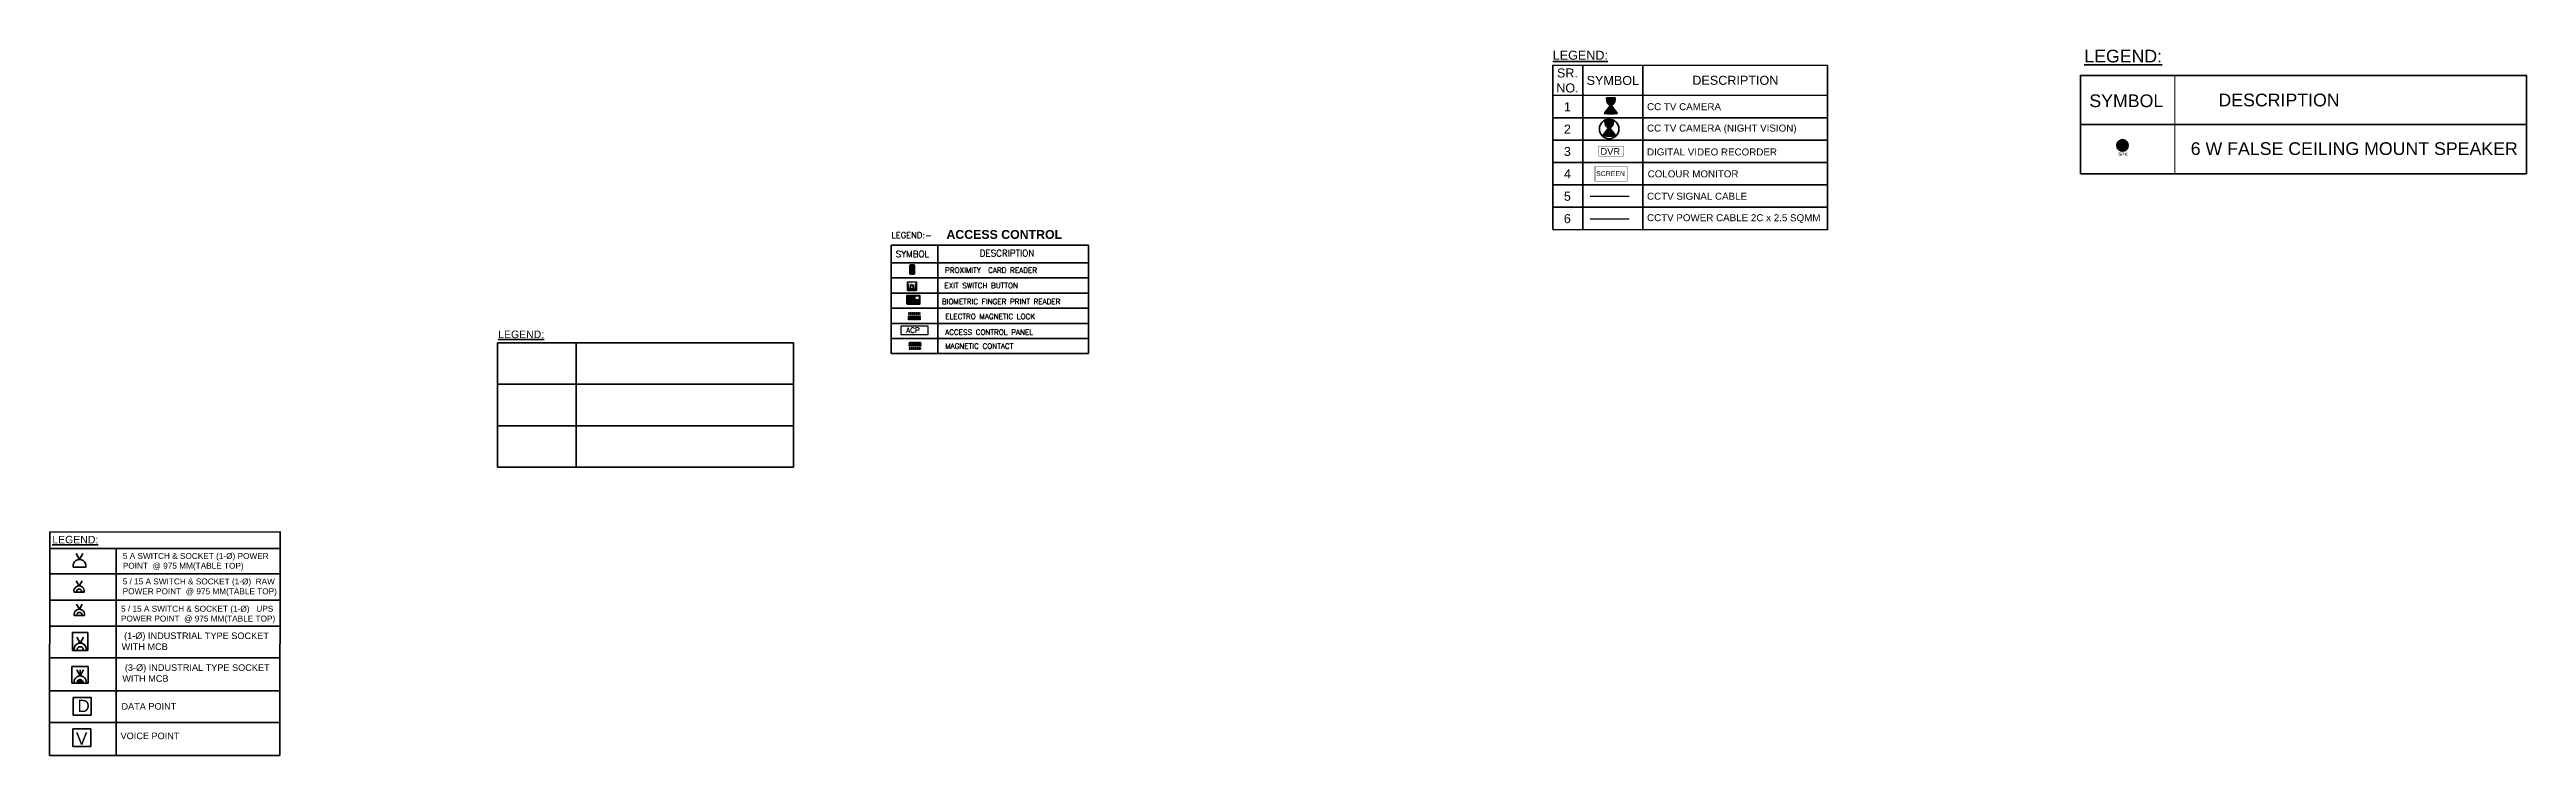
# Model space of a CAD drawing. Header units: millimetres. Extents: x -661525 to 498941, y 282148 to 1359693.
# Drawn here: x -363041 to -306834, y 307068 to 323084 of the extents above; entities that cross this region are included whole.
import ezdxf
from ezdxf.enums import TextEntityAlignment as Align

# ---------------------------------------------------------------- set-up
doc = ezdxf.new("R2010")
doc.units = ezdxf.units.MM
doc.header["$LTSCALE"] = 2.5
doc.linetypes.add('DASHEDX2', pattern=[1.5, 1, -0.5])
for name, color, linetype in [('ACS-Egress Switch', 100, 'CONTINUOUS'), ('KCEPL-ACS-ELECTRO MAGNETIC LOCK', 3, 'CONTINUOUS'), ('v-El-Magnetic Lock', 200, 'DASHEDX2'), ('vemcpl-Access Control Panel', 6, 'CONTINUOUS'), ('vemcpl-ACS-Egress Switch', 100, 'CONTINUOUS'), ('vemcpl-ACS-ELECTRO MAGNETIC LOCK', 3, 'CONTINUOUS'), ('vemcpl-ACS-Proximity Card Reader', 1, 'CONTINUOUS')]:
    doc.layers.add(name, color=color, linetype=linetype)
for name, color, linetype, lineweight in [('v-el_nameplate', 250, 'CONTINUOUS', 35), ('v-el_power point', 61, 'CONTINUOUS', 35), ('v-nameplate', 7, 'CONTINUOUS', 35), ('v-ss 2c power cable', 5, 'CONTINUOUS', 50), ('v-ss cctv', 3, 'CONTINUOUS', 35), ('v-ss cctv cable', 1, 'CONTINUOUS', 50), ('VEMCPL-ACS', 1, 'CONTINUOUS', 35), ('vemcpl-ACS-Fingure print Reader', 100, 'CONTINUOUS', 50), ('VEMCPL-PA', 4, 'CONTINUOUS', 35), ('VEMCPL-RAW PP', 1, 'CONTINUOUS', 35)]:
    doc.layers.add(name, color=color, linetype=linetype, lineweight=lineweight)
doc.styles.add('ARIAL', font='arial.ttf')
doc.styles.add('RC', font='romanc.shx', dxfattribs={"height": 2.5})
doc.styles.add('RUPI', font='arial.ttf')
doc.styles.get("Standard").update_dxf_attribs({"font": 'txt.shx', "height": 1})
doc.styles.add('STYLE1L', font='romans.shx', dxfattribs={"height": 60})
doc.styles.add('TITLE', font='arialbd.ttf')
doc.styles.add('V', font='verdana.ttf')

msp = doc.modelspace()

# ---------------------------------------------------------------- texts
at = {"layer": 'v-el_nameplate', "char_height": 170.197, "width": 980.656, "attachment_point": 1, "rotation": 359.98652, "style": 'STYLE1L'}
for insert in [(-352860.9, 316707.5), (-362978.1, 312050.7)]:
    msp.add_mtext('{\\fArial|b0|i0|c0|p34;\\L\\C0;LEGEND:\\Fromans.shx|c0;\\l}', dxfattribs=dict(at, insert=insert))
at = {"layer": 'v-el_power point', "char_height": 133.664, "attachment_point": 1, "rotation": 359.97704, "style": 'STYLE1L'}
for s, insert, width in [('{\\fArial|b0|i0|c0|p34;\\C1;5 A SWITCH & SOCKET (1-%%C) POWER POINT  @ 975 MM(TABLE TOP)}', (-361377.8, 311662), 3528.957), ('{\\fArial|b0|i0|c0|p34;\\C1;5 / 15 A SWITCH & SOCKET (1-%%C)  RAW POWER POINT  @ 975 MM(TABLE TOP)}', (-361381.2, 311083.2), 3774.117)]:
    msp.add_mtext(s, dxfattribs=dict(at, insert=insert, width=width))
at = {"layer": 'v-el_power point', "color": 3, "insert": (-361419.2, 310464.4), "char_height": 133.664, "width": 3836.759, "attachment_point": 1, "rotation": 359.97704, "style": 'STYLE1L'}
msp.add_mtext('{\\fArial|b0|i0|c0|p34;5 / 15 A SWITCH & SOCKET (1-%%C)   UPS POWER POINT  @ 975 MM(TABLE TOP)}', dxfattribs=at)
at = {"layer": 'v-el_power point', "color": 6, "char_height": 148.516, "width": 3432.617, "attachment_point": 1, "rotation": 359.97704, "style": 'STYLE1L'}
for s, insert in [('{\\fArial|b0|i0|c0|p34;{\\C1; (1-%%C) INDUSTRIAL TYPE SOCKET WITH MCB }}', (-361406.6, 309858.4)), ('{\\fArial|b0|i0|c0|p34;{\\C1; (3-%%C) INDUSTRIAL TYPE SOCKET WITH MCB }}', (-361389.3, 309135.9))]:
    msp.add_mtext(s, dxfattribs=dict(at, insert=insert))
at = {"layer": 'v-el_power point', "color": 1, "insert": (-362479.6, 308330), "char_height": 275.869, "width": 6376.115, "attachment_point": 1, "style": 'STYLE1L'}
msp.add_mtext('\\pxi0.26085;{\\fArial|b0|i0|c0|p34;D}', dxfattribs=at)
at = {"layer": 'v-el_power point', "color": 1, "insert": (-361408.7, 308256.6), "char_height": 148.516, "width": 3642.771, "attachment_point": 1, "rotation": 359.97704, "style": 'STYLE1L'}
msp.add_mtext('{\\fArial|b0|i0|c0|p34;DATA POINT}', dxfattribs=at)
at = {"layer": 'v-el_power point', "color": 4, "insert": (-362512.8, 307588.8), "char_height": 275.869, "width": 6376.115, "attachment_point": 1, "style": 'STYLE1L'}
msp.add_mtext('\\pxi0.26085;{\\fArial|b0|i0|c0|p34;V}', dxfattribs=at)
at = {"layer": 'v-el_power point', "color": 4, "insert": (-361429.2, 307586.3), "char_height": 148.516, "width": 3642.771, "attachment_point": 1, "rotation": 359.97704, "style": 'STYLE1L'}
msp.add_mtext('{\\fArial|b0|i0|c0|p34;VOICE POINT}', dxfattribs=at)
at = {"layer": 'v-nameplate'}
for s, height, style, p in [('LEGEND:-', 138.39, 'RC', (-343939.7, 318801.9)), ('ACCESS CONTROL', 200.26, 'TITLE', (-342688.9, 318788.8)), ('SYMBOL', 145.19, 'RC', (-343839.4, 318372.2)), ('PROXIMITY  CARD READER', 119.902, 'RC', (-342719.2, 318018.5)), ('DESCRIPTION', 145.194, 'RC', (-341933.1, 318391.5)), ('EXIT SWITCH BUTTON', 119.822, 'RC', (-342734.4, 317671.3)), ('BIOMETRIC FINGER PRINT READER', 119.822, 'RC', (-342791.8, 317305)), ('ELECTRO MAGNETIC LOCK', 119.822, 'RC', (-342715.7, 316969)), ('ACCESS CONTROL PANEL', 119.822, 'RC', (-342718.1, 316610)), ('MAGNETIC CONTACT', 119.822, 'RC', (-342717.2, 316295.9))]:
    msp.add_text(s, height=height, dxfattribs=dict(at, style=style)).set_placement(p)
at = {"layer": 'v-nameplate', "width": 96537.785, "rotation": 359.98652, "style": 'RUPI'}
for s, insert, char_height, attachment_point in [('\\pt2592.88;{\\LLEGEND:}', (-328930.6, 322954.2, 0), 204.433, 4), ('\\pt2592.88;SR.\\PNO.', (-328596.8, 322381.9, 0), 204.433, 5), ('\\pt2592.88;SYMBOL', (-327566.3, 322381.6, 0), 204.433, 5), ('\\pt2592.88;DESCRIPTION', (-324786.1, 322385.1, 0), 204.433, 5), ('\\pt2592.88;1', (-328597, 321786, 0), 204.433, 5), ('\\pt2016.68;CC TV CAMERA', (-326790.5, 321786.9, 0), 159.003, 4), ('\\pt2592.88;2', (-328597.1, 321278.1, 0), 204.433, 5), ('\\pxt7.6099;CC TV CAMERA (NIGHT VISION)', (-326790.6, 321279, 0), 159.003, 4), ('\\pt2592.88;3', (-328597.2, 320770.2, 0), 204.433, 5), ('\\pt2016.68;DIGITAL VIDEO RECORDER', (-326790.7, 320760.1, 0), 159.003, 4), ('\\pxt7.61;4', (-328597.3, 320262.3, 0), 204.43, 5), ('\\pxt7.61;5', (-328597.4, 319754.4, 0), 204.43, 5), ('\\pxt7.6099;CCTV SIGNAL CABLE', (-326790.9, 319755.2, 0), 159.003, 4), ('\\pt2016.68;COLOUR MONITOR', (-326776.3, 320263.1, 0), 159.003, 4), ('\\pxt7.61;6', (-328597.9, 319246.5, 0), 204.43, 5), ('\\pxt7.6099;CCTV POWER CABLE 2C x 2.5 SQMM', (-326790.9, 319247.3, 0), 159.003, 4)]:
    msp.add_mtext(s, dxfattribs=dict(at, insert=insert, char_height=char_height, attachment_point=attachment_point))
at = {"layer": 'v-ss cctv', "attachment_point": 9, "rotation": 359.98652}
for s, insert, char_height, width in [('{\\fArial|b0|i0|c0|p34;^IDVR}', (-327400.9, 320695.7, 0), 151.224, 5024.518), ('{\\fArial|b0|i0|c0|p34;SCREEN}', (-327292.2, 320211.5, 0), 112.066, 3723.46)]:
    msp.add_mtext(s, dxfattribs=dict(at, insert=insert, char_height=char_height, width=width))
at = {"layer": 'vemcpl-Access Control Panel', "style": 'RC'}
msp.add_text('ACP', height=119.82, dxfattribs=at).set_placement((-343603.4, 316656.5))
at = {"layer": 'VEMCPL-PA', "color": 7, "char_height": 288, "width": 29659, "attachment_point": 1}
for s, insert in [('{\\fArial|b0|i0|c0|p34;\\LLEGEND:}', (-316868.3, 323080)), ('{\\fArial|b0|i0|c0|p34;SYMBOL}', (-316753.1, 322066.2)), ('{\\fArial|b0|i0|c0|p34;DESCRIPTION}', (-313823.5, 322083.4)), ('{\\fArial|b0|i0|c0|p34;6 W FALSE CEILING MOUNT SPEAKER}', (-314452.8, 320980.5))]:
    msp.add_mtext(s, dxfattribs=dict(at, insert=insert))

# ---------------------------------------------------------------- blocks, each defined once
blk = doc.blocks.new('5 15A SS')
at = {"layer": 'VEMCPL-RAW PP', "color": 1}
for p, q in [((417349, -960560, 0), (417302, -960478, 0)), ((417349, -960560, 0), (417397, -960478, 0)), ((417267, -960662, 0), (417431, -960662, 0))]:
    blk.add_line(p, q, dxfattribs=at)
at = {"layer": 'VEMCPL-RAW PP', "color": 1, "extrusion": (0, 0, -1)}
blk.add_ellipse((417349, -960644, 0), major_axis=(-0.1, 84), ratio=1, start_param=4.49549, end_param=8.073545, dxfattribs=at)
at = {"layer": 'VEMCPL-RAW PP', "color": 1}
blk.add_open_spline([(417309, -960662, 0), (417308, -960658, 0), (417307, -960655, 0), (417308, -960645, 0), (417310, -960638, 0), (417316, -960627, 0), (417321, -960622, 0), (417331, -960615, 0), (417337, -960613, 0), (417350, -960611, 0), (417356, -960612, 0), (417368, -960616, 0), (417374, -960619, 0), (417383, -960628, 0), (417386, -960634, 0), (417390, -960646, 0), (417391, -960653, 0), (417390, -960660, 0), (417390, -960661, 0), (417389, -960662, 0)], degree=3, knots=[4.49549, 4.49549, 4.49549, 4.49549, 4.768777, 4.768777, 5.229187, 5.229187, 5.689598, 5.689598, 6.150009, 6.150009, 6.610419, 6.610419, 7.07083, 7.07083, 7.531241, 7.531241, 7.991651, 7.991651, 8.073545, 8.073545, 8.073545, 8.073545], dxfattribs=at)
blk = doc.blocks.new('PP 5 15')
at = {"layer": 'v-el_power point', "color": 1}
for p, q in [((116266, -54167, 0), (116126, -53925, 0)), ((116267, -54167, 0), (116406, -53925, 0)), ((116012, -54484, 0), (116520, -54484, 0))]:
    blk.add_line(p, q, dxfattribs=at)
at = {"layer": 'v-el_power point', "color": 1, "extrusion": (0, 0, -1)}
blk.add_ellipse((116266, -54427, 0), major_axis=(0, 260), ratio=1, start_param=4.495868, end_param=8.0739232, dxfattribs=at)
blk = doc.blocks.new('15A  ups power point')
at = {"layer": 'v-el_power point', "color": 3}
for points in [[(-115, 0), (115, 0)], [(-66, 258), (1, 145), (67, 258)]]:
    blk.add_lwpolyline(points, dxfattribs=at)
for centre, radius, start, end in [((0, 27), 118, 346.8441, 193.1118), ((0, 13), 58.1, 346.8488, 193.1071)]:
    blk.add_arc(centre, radius, start, end, dxfattribs=at)
blk = doc.blocks.new('3 PH')
at = {"layer": 'VEMCPL-RAW PP'}
h = blk.add_hatch(color=1, dxfattribs=at)
edge = h.paths.add_edge_path()
edge.add_line((-723594, -26458), (-723519, -26458))
edge.add_spline(control_points=[(-723519, -26458), (-723519, -26457), (-723519, -26456), (-723518, -26449), (-723519, -26443), (-723522, -26432), (-723526, -26427), (-723534, -26419), (-723539, -26415), (-723550, -26412), (-723556, -26411), (-723567, -26413), (-723573, -26415), (-723583, -26421), (-723587, -26426), (-723592, -26436), (-723594, -26442), (-723595, -26451), (-723594, -26454), (-723594, -26458)], knot_values=[4.49549, 4.49549, 4.49549, 4.49549, 4.577384, 4.577384, 5.037794, 5.037794, 5.498205, 5.498205, 5.958616, 5.958616, 6.419026, 6.419026, 6.879437, 6.879437, 7.339847, 7.339847, 7.800258, 7.800258, 8.073545, 8.073545, 8.073545, 8.073545], degree=3, periodic=0)
at = {"layer": 'VEMCPL-RAW PP', "color": 1}
for p, q in [((-723632, -26458), (-723481, -26458)), ((-723556, -26364), (-723600, -26288)), ((-723594, -26458), (-723519, -26458)), ((-723556, -26364), (-723556, -26286)), ((-723556, -26364), (-723513, -26288))]:
    blk.add_line(p, q, dxfattribs=at)
blk.add_lwpolyline([(-723452, -26245), (-723452, -26458), (-723661, -26458), (-723661, -26245)], close=True, dxfattribs=at)
at = {"layer": 'VEMCPL-RAW PP', "color": 1, "extrusion": (0, 0, -1)}
blk.add_ellipse((-723556, -26441), major_axis=(-0.1, 77.1), ratio=1, start_param=4.49549, end_param=8.073545, dxfattribs=at)
at = {"layer": 'VEMCPL-RAW PP', "color": 1}
blk.add_open_spline([(-723594, -26458), (-723594, -26454), (-723595, -26451), (-723594, -26442), (-723592, -26436), (-723587, -26426), (-723583, -26421), (-723573, -26415), (-723567, -26413), (-723556, -26411), (-723550, -26412), (-723539, -26415), (-723534, -26419), (-723526, -26427), (-723522, -26432), (-723519, -26443), (-723518, -26449), (-723519, -26456), (-723519, -26457), (-723519, -26458)], degree=3, knots=[4.49549, 4.49549, 4.49549, 4.49549, 4.768777, 4.768777, 5.229187, 5.229187, 5.689598, 5.689598, 6.150009, 6.150009, 6.610419, 6.610419, 7.07083, 7.07083, 7.531241, 7.531241, 7.991651, 7.991651, 8.073545, 8.073545, 8.073545, 8.073545], dxfattribs=at)
blk = doc.blocks.new('20A IND SOCKET')
at = {"layer": 'VEMCPL-RAW PP', "color": 1}
for q in [(-316852, 655376), (-316787, 655376)]:
    blk.add_line((-316819, 655320), q, dxfattribs=at)
at = {"layer": 'VEMCPL-RAW PP', "color": 6}
blk.add_lwpolyline([(-316748, 655420), (-316748, 655251), (-316891, 655251), (-316891, 655420)], close=True, dxfattribs=at)
at = {"layer": 'VEMCPL-RAW PP', "color": 1, "extrusion": (0, 0, -1)}
blk.add_ellipse((-316819, 655263), major_axis=(-0.1, 56.9), ratio=1, start_param=4.49549, end_param=8.073545, dxfattribs=at)
at = {"layer": 'VEMCPL-RAW PP', "color": 1}
blk.add_open_spline([(-316847, 655251), (-316847, 655254), (-316848, 655256), (-316847, 655263), (-316846, 655267), (-316842, 655275), (-316839, 655278), (-316832, 655283), (-316827, 655284), (-316819, 655286), (-316815, 655285), (-316806, 655282), (-316803, 655280), (-316797, 655274), (-316794, 655270), (-316791, 655262), (-316791, 655258), (-316792, 655253), (-316792, 655252), (-316792, 655251)], degree=3, knots=[4.49549, 4.49549, 4.49549, 4.49549, 4.768777, 4.768777, 5.229187, 5.229187, 5.689598, 5.689598, 6.150009, 6.150009, 6.610419, 6.610419, 7.07083, 7.07083, 7.531241, 7.531241, 7.991651, 7.991651, 8.073545, 8.073545, 8.073545, 8.073545], dxfattribs=at)
blk = doc.blocks.new('cctv')
at = {"layer": 'v-ss cctv'}
h = blk.add_hatch(color=256, dxfattribs=at)
h.set_gradient(color1=(255, 0, 255), one_color=1, tint=1, name='SPHERICAL')
edge = h.paths.add_edge_path()
edge.add_ellipse((38, 98), major_axis=(-198, 2), ratio=0.995489, start_angle=-62.19428, end_angle=9.43216)
edge.add_line((-158, 68), (158, 68))
edge.add_ellipse((-43, 98), major_axis=(-146, 146), ratio=0.953323, start_angle=217.69185, end_angle=286.6026)
edge.add_ellipse((-3, 269), major_axis=(-53.3, -0.9), ratio=0.381165, start_angle=-17.5232, end_angle=192.61279, ccw=False)
h = blk.add_hatch(color=256, dxfattribs=at)
h.set_gradient(color1=(192, 192, 192), one_color=1, tint=1, name='SPHERICAL')
h.paths.add_polyline_path([(-158, 68), (-158, 0), (158, 0), (158, 68)])
at = {"layer": 'v-ss cctv', "color": 5}
for p, q in [((-3, 269, -1184), (-254, 596, -1184)), ((-3, 269, -1184), (-201, 602, -1184)), ((-158, 68), (158, 68)), ((-158, 0), (-158, 68)), ((158, 0), (-158, 0)), ((-3, 269, -1184), (-126, 609, -1184)), ((1, 248, -1184), (-64, 612, -1184)), ((-10, 248, -1184), (121, 609, -1184)), ((-6, 248, -1184), (58, 612, -1184)), ((-3, 269, -1184), (-3, 613, -1184)), ((-3, 269, -1184), (196, 602, -1184)), ((-3, 269, -1184), (249, 596, -1184)), ((-3, 269, -995), (248, 596, -995)), ((-3, 269, -995), (249, 596, -995)), ((158, 68), (158, 0))]:
    blk.add_line(p, q, dxfattribs=at)
at = {"layer": 'v-ss cctv'}
blk.add_line((49, 274), (49, 274, -1372), dxfattribs=at)
at = {"layer": 'v-ss cctv', "color": 5}
for centre, major_axis, ratio, start_param, end_param in [((-2, -1271, -1184), (-1883, 0), 1, 4.578935, 4.846354), ((38, 98), (-198, 2), 0.995489, -1.085495, 0.164622)]:
    blk.add_ellipse(centre, major_axis=major_axis, ratio=ratio, start_param=start_param, end_param=end_param, dxfattribs=at)
blk.add_ellipse((-3, 269, -1372), major_axis=(-53.3, -0.9), ratio=0.381165, dxfattribs=at)
at = {"layer": 'v-ss cctv', "color": 5, "extrusion": (0, 0, -1)}
blk.add_ellipse((-43, 98), major_axis=(-146, 146), ratio=0.953323, start_param=1.280813, end_param=2.483746, dxfattribs=at)
blk = doc.blocks.new('Fingure print Reader')
at = {"layer": 'vemcpl-ACS-Fingure print Reader'}
for points in [[(323756, 240273), (323756, 241926), (326134, 241926), (326134, 240273)], [(323878, 241259), (323878, 241737), (325166, 241737), (325166, 241259)]]:
    blk.add_lwpolyline(points, close=True, dxfattribs=at)
at = {"layer": 'vemcpl-ACS-Fingure print Reader', "color": 3}
for points in [[(325394, 241078), (326034, 241078), (326034, 240444), (325394, 240444)], [(325572, 240896), (325889, 240896), (325889, 240619), (325572, 240619)]]:
    blk.add_lwpolyline(points, close=True, dxfattribs=at)
at = {"layer": 'vemcpl-ACS-Fingure print Reader'}
for centre in [(323983, 240883), (323983, 240513), (324341, 240883), (324341, 240513), (324698, 240883), (324698, 240513), (325055, 240883), (325055, 240513)]:
    blk.add_circle(centre, 105, dxfattribs=at)
at = {"layer": 'vemcpl-ACS-Fingure print Reader', "color": 3, "insert": (325563, 240972), "char_height": 60, "width": 358.15, "attachment_point": 1, "style": 'ARIAL'}
blk.add_mtext('\\pxqc;FINGER', dxfattribs=at)
blk = doc.blocks.new('Electro Magnetic Lock')
at = {"layer": 'v-El-Magnetic Lock'}
for color, points in [(1, [(0, 301), (0, 248), (501, 248), (501, 301)]), (3, [(0, 171), (0, 0), (501, 0), (501, 171)])]:
    blk.add_hatch(color=color, dxfattribs=at).paths.add_polyline_path(points)
at = {"layer": 'v-El-Magnetic Lock', "color": 1}
blk.add_lwpolyline([(0, 248), (501, 248), (501, 301), (0, 301)], close=True, dxfattribs=at)
at = {"layer": 'v-El-Magnetic Lock'}
blk.add_lwpolyline([(0, 171), (501, 171), (501, 0), (0, 0)], close=True, dxfattribs=at)
blk = doc.blocks.new('Egress Switch')
at = {"layer": 'VEMCPL-ACS'}
blk.add_hatch(color=100, dxfattribs=at).paths.add_polyline_path([(1516434.8, -130555.6), (1516434.8, -130552.8), (1516434.7, -130555.4), (1516431.3, -130555.4), (1516431.1, -130552.8), (1516431.1, -130555.6)])
at = {"layer": 'ACS-Egress Switch', "color": 100}
for p, q in [((1516430.8, -130551.8, -13), (1516435.1, -130551.8, -13)), ((1516431.1, -130551.9, -13), (1516434.8, -130551.9, -13))]:
    blk.add_line(p, q, dxfattribs=at)
for centre, major_axis, start_param, end_param in [((1516431.1, -130552.2, -13), (-0.153, 0.153), -0.785398, 0.785398), ((1516434.8, -130552.2, -13), (0.153, 0.153), 5.497787, 7.068583)]:
    blk.add_ellipse(centre, major_axis=major_axis, ratio=1, start_param=start_param, end_param=end_param, dxfattribs=at)
at = {"layer": 'VEMCPL-ACS', "color": 100}
for p, q in [((1516430.8, -130556.1, -13), (1516430.8, -130551.8, -13)), ((1516435.1, -130556.1, -13), (1516430.8, -130556.1, -13)), ((1516430.9, -130555.8, -13), (1516430.9, -130552.2, -13)), ((1516431.1, -130555.6, -13), (1516431.1, -130552.8, -13)), ((1516431.3, -130555.4, -13), (1516431.1, -130552.8, -13)), ((1516434.8, -130555.6, -13), (1516431.1, -130555.6, -13)), ((1516434.8, -130556, -13), (1516431.1, -130556, -13)), ((1516431.3, -130555.4, -13), (1516434.7, -130555.4, -13)), ((1516432.3, -130553.5, -9.2), (1516433.7, -130553.5, -9.2)), ((1516432.3, -130555.3, -9.2), (1516432.3, -130553.5, -9.2)), ((1516432.3, -130553.5, -9.2), (1516433.5, -130553.7, -9.2)), ((1516432.3, -130555.3, -9.2), (1516433.5, -130555.1, -9.2)), ((1516433.7, -130555.3, -9.2), (1516432.3, -130555.3, -9.2)), ((1516433.5, -130555.1, -9.2), (1516433.5, -130553.7, -9.2)), ((1516433.7, -130553.5, -9.2), (1516433.7, -130555.3, -9.2)), ((1516434.7, -130555.4, -13), (1516434.8, -130552.8, -13)), ((1516434.8, -130552.8, -13), (1516434.8, -130555.6, -13)), ((1516435, -130552.2, -13), (1516435, -130555.8, -13)), ((1516435.1, -130551.8, -13), (1516435.1, -130556.1, -13))]:
    blk.add_line(p, q, dxfattribs=at)
for centre, major_axis in [((1516431.1, -130555.8, -13), (0.153, 0.153)), ((1516434.8, -130555.8, -13), (-0.153, 0.153))]:
    blk.add_ellipse(centre, major_axis=major_axis, ratio=1, start_param=2.356194, end_param=3.926991, dxfattribs=at)
at = {"layer": 'VEMCPL-ACS', "color": 100, "style": 'V'}
for s, p in [('EGRESS', (1516433, -130552.4, -13)), ('SWITCH', (1516433, -130553.1, -13))]:
    blk.add_text(s, height=0.417, dxfattribs=at).set_placement(p, align=Align.MIDDLE_CENTER)
blk = doc.blocks.new('proximity card reader')
at = {"layer": 'VEMCPL-ACS'}
for p, q in [((1100376, 496007), (1100376, 495832)), ((1100459, 496018), (1100387, 496018)), ((1100387, 495989), (1100459, 495989)), ((1100387, 495850), (1100459, 495850)), ((1100387, 495821), (1100459, 495821)), ((1100389, 495932), (1100389, 495945)), ((1100455, 495980), (1100391, 495980)), ((1100391, 495976), (1100455, 495976)), ((1100433, 495965), (1100391, 495965)), ((1100391, 495961), (1100433, 495961)), ((1100391, 495915), (1100455, 495915)), ((1100455, 495911), (1100391, 495911)), ((1100391, 495898), (1100455, 495898)), ((1100455, 495893), (1100391, 495893)), ((1100391, 495880), (1100455, 495880)), ((1100455, 495876), (1100391, 495876)), ((1100391, 495863), (1100455, 495863)), ((1100455, 495858), (1100391, 495858)), ((1100395, 495950), (1100451, 495950)), ((1100451, 495927), (1100395, 495927)), ((1100457, 495945), (1100457, 495932)), ((1100470, 495832), (1100470, 496007))]:
    blk.add_line(p, q, dxfattribs=at)
at = {"layer": 'VEMCPL-ACS', "color": 3, "const_width": 3.72}
blk.add_lwpolyline([(1100444, 495963, 1), (1100448, 495963, 1)], format="xyb", close=True, dxfattribs=at)
at = {"layer": 'VEMCPL-ACS'}
for radius in [5.89, 5.48]:
    blk.add_circle((1100446, 495963), radius, dxfattribs=at)
for centre, radius, start, end in [((1100387, 496007), 11, 90.0005, 180.0005), ((1100387, 495832), 11, 180.0005, 270.0005), ((1100391, 495978), 2.19, 90.0005, 270.0005), ((1100391, 495963), 2.19, 90.0005, 270.0005), ((1100395, 495945), 5.48, 90.0005, 180.0005), ((1100395, 495932), 5.48, 180.0005, 270.0005), ((1100391, 495913), 2.19, 90.0005, 270.0005), ((1100391, 495895), 2.19, 90.0005, 270.0005), ((1100391, 495878), 2.19, 90.0005, 270.0005), ((1100391, 495860), 2.19, 90.0005, 270.0005), ((1100433, 495963), 2.19, 270.0005, 90.0005), ((1100451, 495945), 5.48, 0.0005, 90.0005), ((1100451, 495932), 5.48, 270.0005, 0.0005), ((1100455, 495978), 2.19, 270.0005, 90.0005), ((1100455, 495913), 2.19, 270.0005, 90.0005), ((1100455, 495895), 2.19, 270.0005, 90.0005), ((1100455, 495878), 2.19, 270.0005, 90.0005), ((1100455, 495860), 2.19, 270.0005, 90.0005), ((1100459, 496007), 11, 0.0005, 90.0005), ((1100459, 495832), 11, 270.0005, 0.0005)]:
    blk.add_arc(centre, radius, start, end, dxfattribs=at)
blk = doc.blocks.new('Speaker')
at = {"layer": 'VEMCPL-PA', "ltscale": 0.5}
h = blk.add_hatch(dxfattribs=at)
h.set_pattern_fill('HONEY', color=150, scale=45.6192, angle=-360, style=0)
h.set_pattern_definition([(360, (-3673431.3123, 155088.758), (8.5536, 4.938423241), [5.7024, -11.4048]), (120, (-3673431.3123, 155088.758), (-8.553599981, 4.938423273), [5.7024, -11.4048]), (60, (-3673431.3123, 155088.758), (1.9e-08, 9.876846514), [-11.4048, 5.7024])])
edge = h.paths.add_edge_path()
edge.add_arc((0, 0), 46.5, 0, 360)
at = {"layer": 'VEMCPL-PA', "color": 150, "ltscale": 0.5}
for radius in [50.2, 46.5]:
    blk.add_circle((0, 0), radius, dxfattribs=at)
at = {"layer": 'VEMCPL-PA', "color": 150, "insert": (-39, -62), "char_height": 30, "width": 296.04, "attachment_point": 1, "style": 'ARIAL'}
blk.add_mtext('SPK', dxfattribs=at)

# ---------------------------------------------------------------- linework, layer by layer
at = {"layer": 'v-el_nameplate', "color": 0}
for p, q in [((-352875.3, 316429.2), (-352875.3, 313610.1)), ((-352875.3, 316429.2), (-346157.3, 316429.2)), ((-351092.9, 313610.1), (-351092.9, 316429.2)), ((-346157.3, 316429.2), (-346157.3, 313610.1)), ((-352875.3, 315489.5), (-346157.3, 315489.5)), ((-352875.3, 314549.8), (-346157.3, 314549.8)), ((-352875.3, 313610.1), (-346157.3, 313610.1)), ((-363039.4, 311766.5), (-357811.8, 311766.5)), ((-361528.3, 311766.5), (-361528.3, 307067.9)), ((-363039, 311189.5), (-357811.8, 311187.7)), ((-363039, 310594.9), (-357811.8, 310593.2)), ((-363038.5, 310000.3), (-357811.8, 309998.6)), ((-363038.8, 309282.1), (-357811.8, 309280.4)), ((-363039, 308534.1), (-357818.7, 308534.1)), ((-363039, 307815.7), (-357818.7, 307815.7)), ((-363039, 307067.9), (-357818.7, 307067.9))]:
    msp.add_line(p, q, dxfattribs=at)
msp.add_lwpolyline([(-363041.1, 307067.9), (-363035.6, 312137.3), (-357809.3, 312145.4), (-357814.8, 307067.9)], dxfattribs=at)
at = {"layer": 'v-el_power point', "color": 1}
msp.add_lwpolyline([(-362503.3, 308383.1), (-362100, 308383.1), (-362100, 307985.4), (-362503.3, 307985.4)], close=True, dxfattribs=at)
at = {"layer": 'v-el_power point', "color": 4}
msp.add_lwpolyline([(-362511, 307669.5), (-362107.7, 307669.5), (-362107.7, 307271.7), (-362511, 307271.7)], close=True, dxfattribs=at)
at = {"layer": 'v-nameplate'}
for p, q in [((-328929.6, 322727.6, 0), (-328929.9, 318998.7, 0)), ((-328929.6, 322727.6, 0), (-322697.7, 322726.1, 0)), ((-328248.2, 322727.4, 0), (-328249, 318998.5, 0)), ((-326885.3, 322727.1, 0), (-326886.1, 318998.2, 0)), ((-322697.7, 322725.6, 0), (-322698.6, 318996.6, 0)), ((-328929.9, 321538.2, 0), (-322698, 321536.7, 0)), ((-328929.8, 322046.1, 0), (-322697.9, 322044.6, 0)), ((-328930, 321030.3, 0), (-322698.1, 321028.8, 0)), ((-328930.1, 320522.4, 0), (-322698.2, 320520.9, 0)), ((-328930.2, 320014.5, 0), (-322698.3, 320013, 0)), ((-328930.4, 319506.6, 0), (-322698.5, 319508.3, 0)), ((-328930.5, 318998.7, 0), (-322698.6, 318997.2, 0)), ((-343946, 318649.5), (-339463.1, 318649.5)), ((-343946, 318245.3), (-339463.1, 318245.3)), ((-342886, 318649.5), (-342886, 317558.5)), ((-339463.1, 318649.5), (-339463.1, 316184.9)), ((-343946, 317901.9), (-339463.1, 317901.9)), ((-343946, 317558.5), (-339463.1, 317558.5)), ((-343946, 317558.5), (-339463.1, 317558.5)), ((-343946, 317215.1), (-339463.1, 317215.1)), ((-342886, 317558.5), (-342886, 316184.9)), ((-343946, 316871.7), (-339463.1, 316871.7)), ((-343946, 316528.3), (-339463.1, 316528.3)), ((-343946, 316184.9), (-339463.1, 316184.9)), ((-343946, 316184.9), (-339463.1, 316184.9)), ((-343946, 316184.9), (-339463.1, 316184.9))]:
    msp.add_line(p, q, dxfattribs=at)
for points in [[(-343946, 317558.5), (-343946, 318649.5)], [(-343946, 316184.9), (-343946, 317558.5)]]:
    msp.add_lwpolyline(points, dxfattribs=at)
at = {"layer": 'v-ss 2c power cable', "ltscale": 0.36, "const_width": 30, "elevation": 0}
msp.add_lwpolyline([(-328086.1, 319242.7), (-327191.3, 319242.7)], dxfattribs=at)
at = {"layer": 'v-ss cctv', "elevation": 0}
for points, const_width in [([(-327971, 320431.3), (-327240.6, 320431.2), (-327240.7, 320101.3), (-327971.1, 320101.4)], 8.19), ([(-327326.5, 320893.2), (-327884.9, 320893.3), (-327884.9, 320664), (-327326.5, 320663.9)], 8.54)]:
    msp.add_lwpolyline(points, close=True, dxfattribs=dict(at, const_width=const_width))
at = {"layer": 'v-ss cctv', "color": 5}
msp.add_circle((-327650.6, 321283.2, -597.3), 221.6, dxfattribs=at)
at = {"layer": 'v-ss cctv cable', "ltscale": 0.36, "const_width": 30, "elevation": 0}
msp.add_lwpolyline([(-328086.1, 319750.2), (-327191.3, 319750.2)], dxfattribs=at)
at = {"layer": 'vemcpl-Access Control Panel', "elevation": 0}
msp.add_lwpolyline([(-343717.3, 316814.4), (-343112.5, 316814.4), (-343112.5, 316614.5), (-343717.3, 316614.5)], close=True, dxfattribs=at)
at = {"layer": 'VEMCPL-PA', "color": 7, "lineweight": 0}
msp.add_line((-314809.7, 322495.7), (-314809.7, 320266.7), dxfattribs=at)
at = {"layer": 'VEMCPL-PA', "color": 0}
for points in [[(-316954.2, 320266.7), (-316954.2, 322495.7), (-306834.2, 322495.7), (-306834.7, 320266.7)], [(-316954.2, 321381.2), (-306834.2, 321381.2)], [(-316954.2, 320266.7), (-306834.2, 320266.7)]]:
    msp.add_lwpolyline(points, dxfattribs=at)

# ---------------------------------------------------------------- block references
at = {"layer": 'KCEPL-ACS-ELECTRO MAGNETIC LOCK', "ltscale": 0.25, "xscale": 0.5268352965572135, "yscale": 0.5268352965572135, "zscale": 0.5268352965572135, "rotation": 180.0005158098085}
msp.add_blockref('Electro Magnetic Lock', (-343269.1, 316445, 0), dxfattribs=at)
at = {"layer": 'v-el_power point', "color": 2}
for name, p, xscale, yscale, zscale in [('PP 5 15', (-427470.2, 341848.5, 0), 0.5599999999999999, 0.5599999999999999, 0.5599999999999999), ('3 PH', (911111.7, 355274.8), 1.76, 1.76, 1.76)]:
    msp.add_blockref(name, p, dxfattribs=dict(at, xscale=xscale, yscale=yscale, zscale=zscale))
at = {"layer": 'v-el_power point', "color": 3}
msp.add_blockref('15A  ups power point', (-362364.2, 310239.9), dxfattribs=at)
at = {"layer": 'v-ss cctv', "xscale": 0.6000000000931323, "yscale": 0.6000000000931323, "zscale": 0.6000000000931323, "rotation": 180}
for p in [(-327611.8, 321991.2, 0), (-327650.3, 321481.3, 0)]:
    msp.add_blockref('cctv', p, dxfattribs=at)
at = {"layer": 'vemcpl-ACS-Egress Switch', "color": 100, "xscale": 46.97647489704569, "yscale": 46.97647489704569, "zscale": 46.97647489704569, "rotation": 0.0005158145648624649}
msp.add_blockref('Egress Switch', (-71580201.8, 6450037.8, 609.9), dxfattribs=at)
at = {"layer": 'vemcpl-ACS-ELECTRO MAGNETIC LOCK', "ltscale": 0.25, "xscale": 0.5268352965572135, "yscale": 0.5268352965572135, "zscale": 0.5268352965572135, "rotation": 0.0005158098085532996}
msp.add_blockref('Electro Magnetic Lock', (-343548, 316953.2), dxfattribs=at)
at = {"layer": 'vemcpl-ACS-Fingure print Reader', "xscale": 0.11744118715181, "yscale": 0.11744118715181, "zscale": 0.11744118715181, "rotation": 0.00051580065041455}
msp.add_blockref('Fingure print Reader', (-381602.5, 289090.7), dxfattribs=at)
at = {"layer": 'vemcpl-ACS-Proximity Card Reader', "color": 1, "xscale": 1.097496609203517, "yscale": 1.097496609203517, "zscale": 1.097496609203517}
msp.add_blockref('proximity card reader', (-1551175.9, -226176.3), dxfattribs=at)
at = {"layer": 'VEMCPL-PA', "color": 1, "xscale": 2.600000000093132, "yscale": 2.600000000093132, "zscale": 2.600000000093132}
msp.add_blockref('Speaker', (-315999.3, 320909.1), dxfattribs=at)
at = {"layer": 'VEMCPL-RAW PP', "color": 1, "xscale": 1.399680000264198, "yscale": 1.399680000264198, "zscale": 1.399680000264198}
msp.add_blockref('5 15A SS', (-946524.5, 1655392.7, 0), dxfattribs=at)
at = {"layer": 'VEMCPL-RAW PP', "xscale": 2.4, "yscale": 2.4, "zscale": 2.4}
msp.add_blockref('20A IND SOCKET', (398020.5, -1263149.7), dxfattribs=at)

msp.set_redraw_order([(e.dxf.handle, doc.entitydb.next_handle()) for e in msp.query("TEXT MTEXT ATTDEF DIMENSION ARC_DIMENSION")])  # texts and dimensions are drawn at this point

doc.saveas('drawing.dxf')
